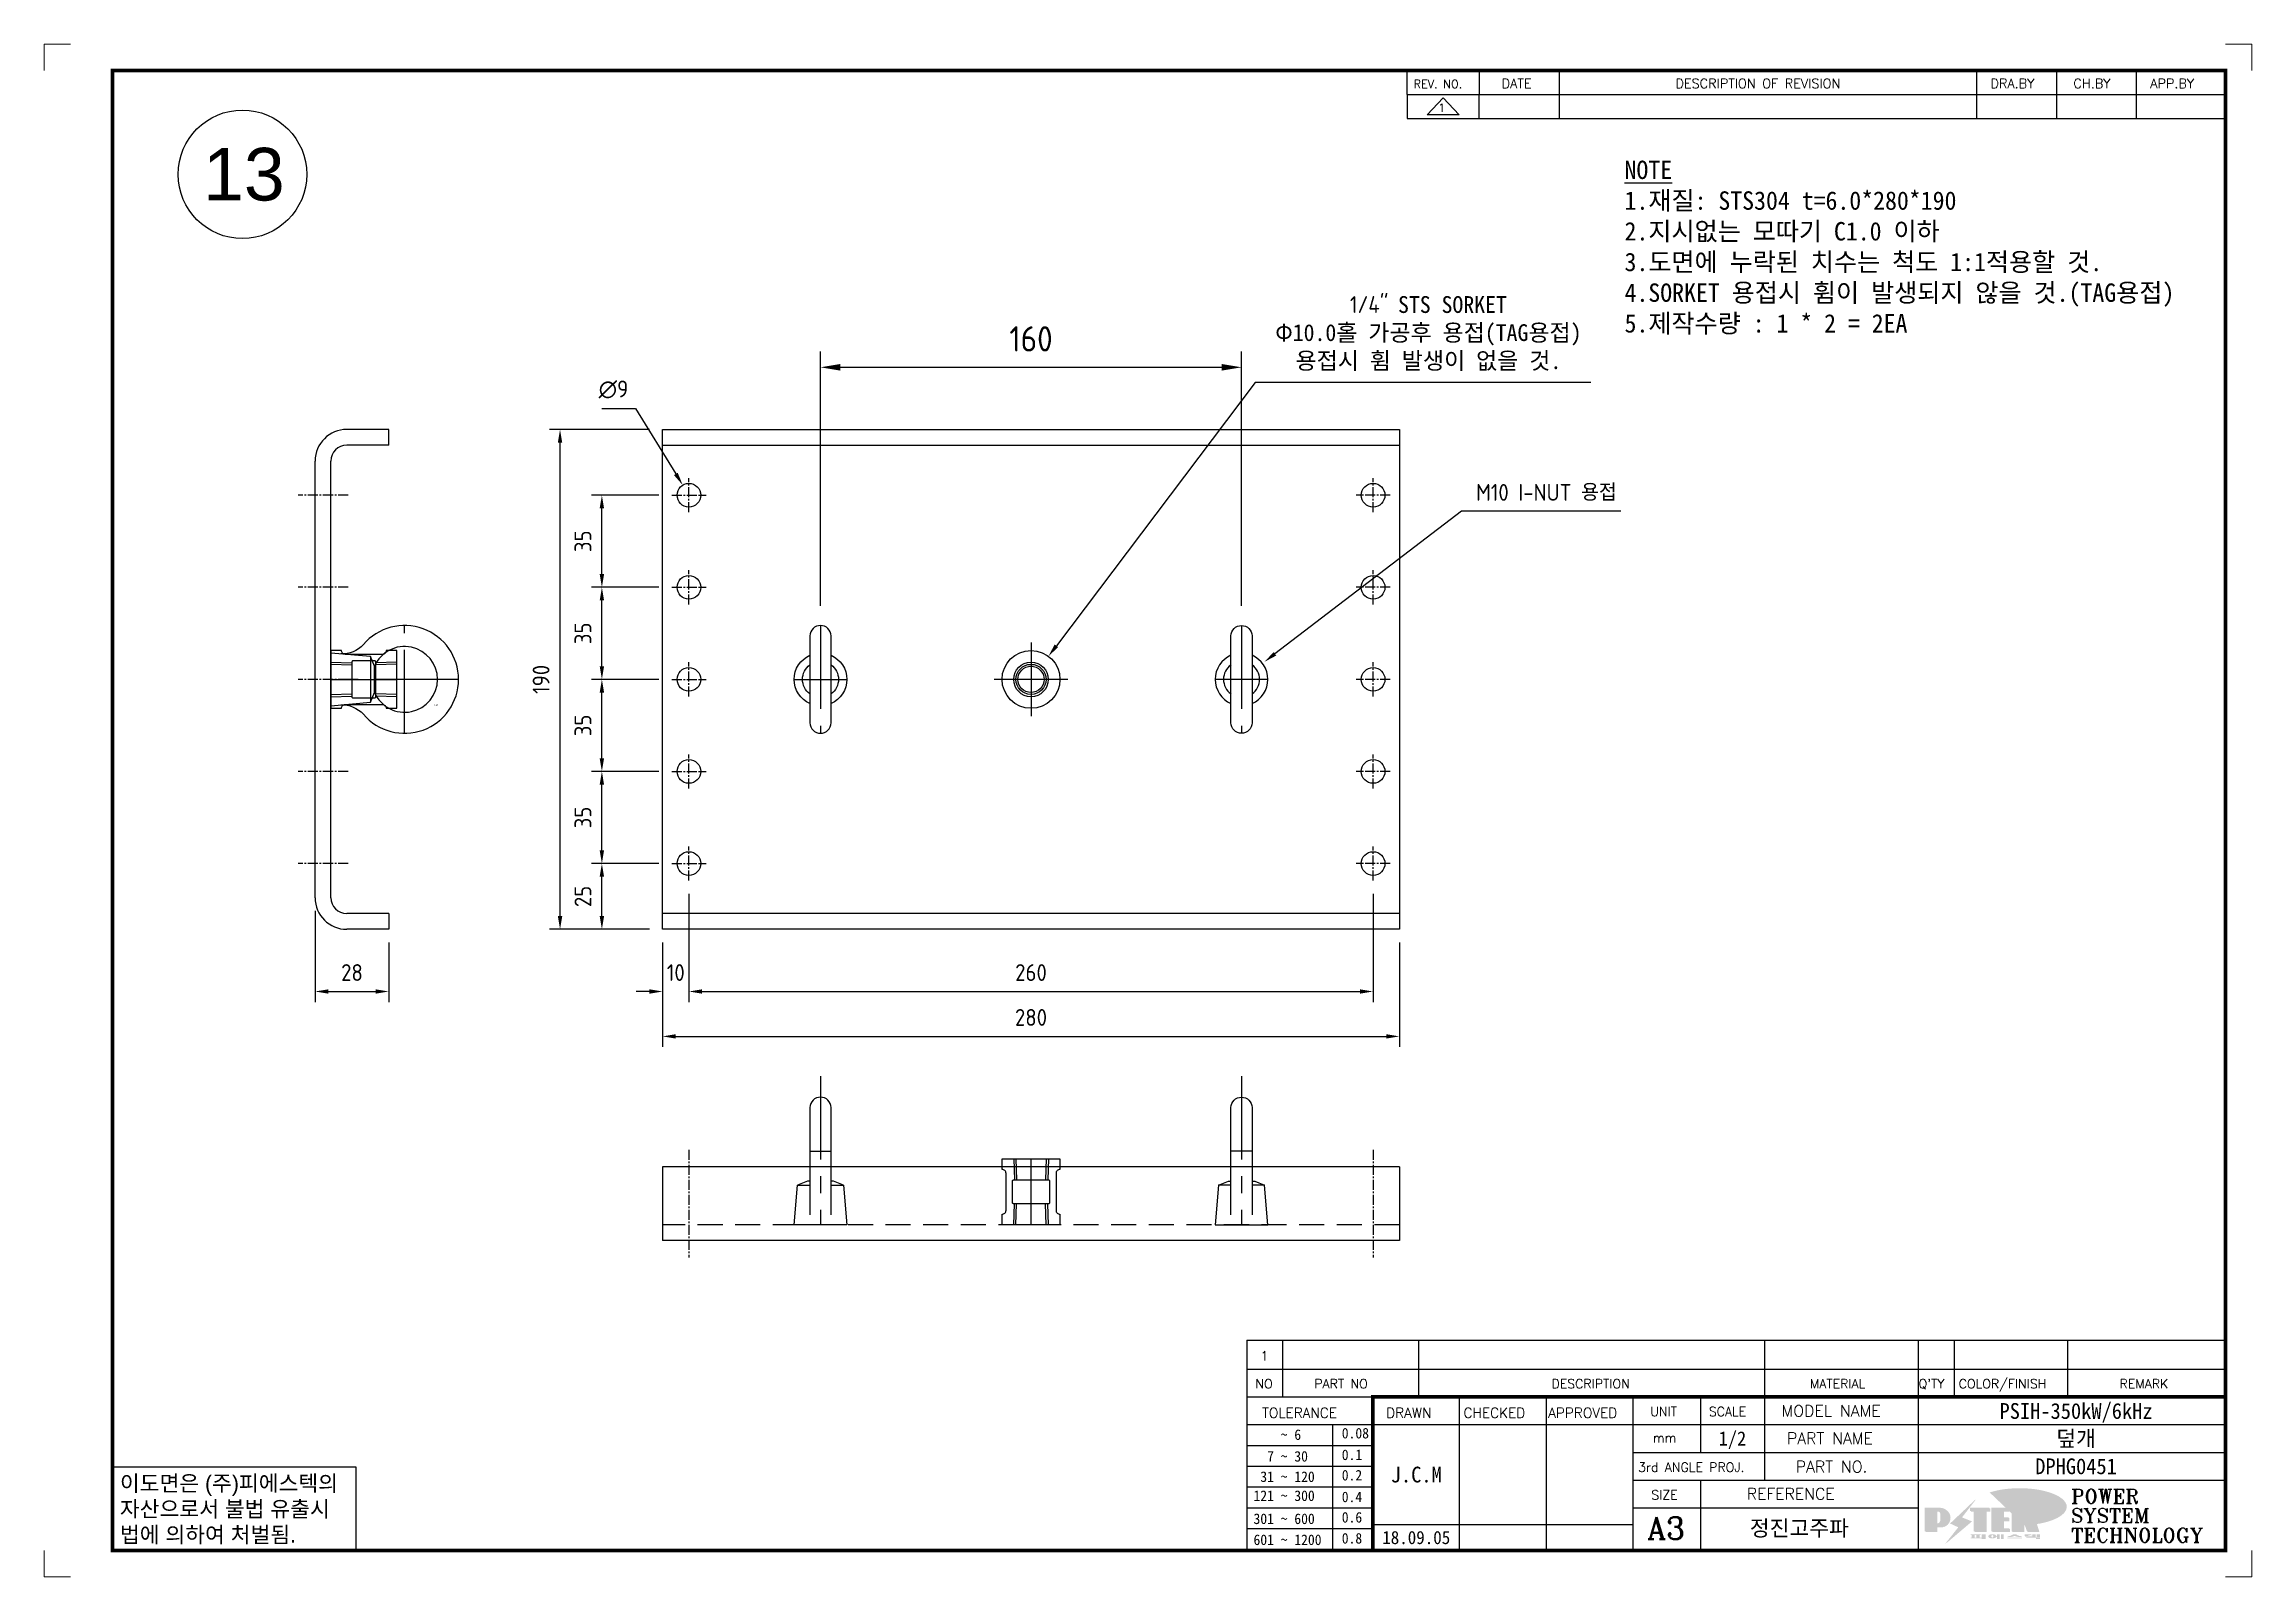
# Model space of a CAD drawing. Header units: millimetres. Extents: x 282 to 14566, y -4134 to 5341.
# Drawn here: x 7774 to 8613, y -365 to 218 of the extents above; entities that cross this region are included whole.
import ezdxf
from ezdxf.enums import TextEntityAlignment as Align

# ---------------------------------------------------------------- set-up
doc = ezdxf.new("R2010")
doc.units = ezdxf.units.MM
for name, pattern in [('CENTER', [50.8, 31.75, -6.35, 6.35, -6.35]), ('CENTER2', [28.575, 19.05, -3.175, 3.175, -3.175]), ('HIDDEN2', [4.7625, 3.175, -1.5875])]:
    doc.linetypes.add(name, pattern=pattern)
for name, color, linetype in [('______', 7, 'Continuous'), ('BOM-T', 4, 'Continuous'), ('CENTER', 1, 'CENTER'), ('FORMAT-1', 7, 'Continuous'), ('line', 3, 'Continuous'), ('Text', 2, 'Continuous'), ('THIN', 3, 'Continuous')]:
    doc.layers.add(name, color=color, linetype=linetype)
doc.styles.add('arial_ttf', font='arial.ttf')
doc.styles.add('h1', font='')
doc.styles.add('HAN', font='')
doc.styles.add('RC', font='ROMANC.SHX')
doc.styles.add('ROMANT', font='romant__.ttf')
doc.styles.add('RT', font='ROMANT.SHX', dxfattribs={"oblique": 15})
doc.styles.get("Standard").update_dxf_attribs({"font": 'ISOCP.SHX', "bigfont": 'WHGTXT.SHX'})
doc.styles.get('h1').set_extended_font_data('New Gulim')
doc.styles.get('HAN').set_extended_font_data('GulimChe')
doc.dimstyles.new('PS-2', dxfattribs={"dimscale": 2, "dimtxt": 3.2, "dimasz": 2.5, "dimexe": 2, "dimexo": 2.5, "dimgap": 2, "dimtad": 1, "dimtoh": 1, "dimrnd": 0.05, "dimzin": 12, "dimdsep": 46, "dimtxsty": 'Standard', "dimcen": 0, "dimclrt": 2, "dimazin": 3, "dimtfac": 1, "dimtofl": 0, "dimtmove": 0, "dimatfit": 3, "dimfxl": 0, "dimtolj": 1, "dimtzin": 0, "dimarcsym": 0})
doc.dimstyles.new('PS-3', dxfattribs={"dimscale": 3, "dimtxt": 3.2, "dimasz": 2.5, "dimexe": 2, "dimexo": 2.5, "dimgap": 2, "dimtad": 1, "dimtoh": 1, "dimrnd": 0.05, "dimzin": 12, "dimdsep": 46, "dimtxsty": 'Standard', "dimcen": 0, "dimclrt": 2, "dimazin": 3, "dimtfac": 1, "dimtofl": 0, "dimtmove": 0, "dimatfit": 3, "dimfxl": 0, "dimtolj": 1, "dimtzin": 0, "dimarcsym": 0})

msp = doc.modelspace()

# ---------------------------------------------------------------- texts
at = {"color": 2, "insert": (8374.921, 173.537), "char_height": 7, "attachment_point": 1, "style": 'HAN'}
msp.add_mtext_dynamic_manual_height_columns('{\\LNOTE\\P}1.재질: STS304 t=6.0*280*190\\P2.지시없는 모따기 C1.0 이하\\P3.도면에 누락된 치수는 척도 1:1적용할 것.\\P4.SORKET 용접시 휨이 발생되지 않을 것.(TAG용접)\\P{\\C1;5.제작수량 : 1 * 2 = 2EA}', width=557.97864, gutter_width=769.295, heights=[92.215], dxfattribs=at)
at = {"layer": 'Text', "style": 'arial_ttf'}
msp.add_text('13', height=20, dxfattribs=at).set_placement((7834.686, 158.389))

# ---------------------------------------------------------------- blocks, each defined once
blk = doc.blocks.new('A$C494540A3')
blk.add_line((-8.69, 15), (8.69, 15))
blk.add_lwpolyline([(9.67, 3.79, -0.220964), (13.22, 12.33, 2.735622), (-13.22, 12.33, -0.220964), (-9.67, 3.79)], format="xyb")
blk.add_lwpolyline([(5, 16.54), (-5, 16.54), (-8.69, 15), (-10, 0), (10, 0), (8.69, 15)], close=True)
blk.add_arc((0, 28), 12.5, 293.57165, 246.42835)
at = {"layer": 'CENTER'}
for p, q in [((0, 48.5), (0, 0)), ((20.5, 28), (-20.5, 28))]:
    blk.add_line(p, q, dxfattribs=at)
at = {"layer": 'BOM-T', "color": 4}
blk.add_text('M10', height=0.6, rotation=270, dxfattribs=at).set_placement((9.7, 40.5), align=Align.MIDDLE_LEFT)
blk = doc.blocks.new('VSRE5YDR6U6FT7')
at = {"layer": '______'}
for p, q in [((-69797.79, -60918.03), (-69789.79, -60918.28)), ((-69772.79, -60918.03), (-69780.79, -60918.28)), ((-69797.79, -60929.47), (-69789.79, -60929.22)), ((-69772.79, -60929.47), (-69780.79, -60929.22))]:
    blk.add_line(p, q, dxfattribs=at)
for points in [[(-69792.29, -60933.25, 0.414214), (-69793.79, -60934.75), (-69797.79, -60934.75), (-69797.79, -60912.75), (-69793.79, -60912.75, 0.414214), (-69792.29, -60914.25), (-69778.29, -60914.25, 0.414214), (-69776.79, -60912.75), (-69772.79, -60912.75), (-69772.79, -60934.75), (-69776.79, -60934.75, 0.414214), (-69778.29, -60933.25)], [(-69789.54, -60930.75, -0.414214), (-69789.79, -60930.5), (-69789.79, -60917, -0.414214), (-69789.54, -60916.75), (-69781.04, -60916.75, -0.414214), (-69780.79, -60917), (-69780.79, -60930.5, -0.414214), (-69781.04, -60930.75)]]:
    blk.add_lwpolyline(points, format="xyb", close=True, dxfattribs=at)
at = {"layer": 'CENTER'}
blk.add_lwpolyline([(-69797.79, -60923.75), (-69789.79, -60923.75), (-69780.79, -60923.75), (-69772.79, -60923.75)], dxfattribs=at)
at = {"layer": 'THIN'}
for p, q in [((-69797.79, -60917.17), (-69789.79, -60917.42)), ((-69772.79, -60917.17), (-69780.79, -60917.42)), ((-69797.79, -60930.33), (-69789.79, -60930.08)), ((-69772.79, -60930.33), (-69780.79, -60930.08))]:
    blk.add_line(p, q, dxfattribs=at)
blk = doc.blocks.new('R5YBTR6U6F7TIU7YU')
at = {"layer": '______'}
for radius in [11, 5.72]:
    blk.add_circle((-69749.27, -60923.75), radius, dxfattribs=at)
at = {"layer": 'CENTER'}
for p, q in [((-69749.27, -60909.75), (-69749.27, -60937.75)), ((-69763.27, -60923.75), (-69735.27, -60923.75))]:
    blk.add_line(p, q, dxfattribs=at)
at = {"layer": 'THIN'}
blk.add_circle((-69749.27, -60923.75), 6.58, dxfattribs=at)
blk = doc.blocks.new('A$C5E9A6275')
blk.add_lwpolyline([(-16.5, 4), (16.5, 4, -1), (16.5, -4), (-16.5, -4, -1)], format="xyb", close=True)
for radius, start, end in [(10, 23.57818, 156.42182), (6.84, 35.75837, 144.24163), (10, 203.57818, 336.42182), (6.84, 215.75837, 324.24163)]:
    blk.add_arc((0, 0), radius, start, end)
at = {"layer": 'CENTER'}
for p, q in [((0, 10), (0, -10)), ((-20.5, 0), (20.5, 0))]:
    blk.add_line(p, q, dxfattribs=at)
blk = doc.blocks.new('A$C2E716B39')
at = {"color": 3}
for p, q in [((-63.12, -186.6), (-63.12, 93.4)), ((-63.12, 93.4), (126.88, 93.4)), ((-57.12, -186.6), (-57.12, 93.4)), ((120.88, 93.4), (120.88, -186.6)), ((126.88, 93.4), (126.88, -186.6)), ((126.88, -186.6), (-63.12, -186.6))]:
    blk.add_line(p, q, dxfattribs=at)
at = {"color": 1, "linetype": 'CENTER2', "ltscale": 0.2}
for p, q in [((-38.12, 89.89), (-38.12, 76.91)), ((-3.12, 89.89), (-3.12, 76.91)), ((31.88, 89.89), (31.88, 76.91)), ((66.88, 89.89), (66.88, 76.91)), ((101.88, 89.89), (101.88, 76.91)), ((-31.63, 83.4), (-44.61, 83.4)), ((3.37, 83.4), (-9.61, 83.4)), ((38.37, 83.4), (25.39, 83.4)), ((73.37, 83.4), (60.39, 83.4)), ((108.37, 83.4), (95.39, 83.4)), ((-38.12, -183.09), (-38.12, -170.11)), ((-3.12, -183.09), (-3.12, -170.11)), ((31.88, -183.09), (31.88, -170.11)), ((66.88, -183.09), (66.88, -170.11)), ((101.88, -183.09), (101.88, -170.11)), ((-31.63, -176.6), (-44.61, -176.6)), ((3.37, -176.6), (-9.61, -176.6)), ((38.37, -176.6), (25.39, -176.6)), ((73.37, -176.6), (60.39, -176.6)), ((108.37, -176.6), (95.39, -176.6))]:
    blk.add_line(p, q, dxfattribs=at)
at = {"color": 3}
for centre, radius in [((-38.12, 83.4), 4.5), ((-3.12, 83.4), 4.5), ((31.88, 83.4), 4.5), ((66.88, 83.4), 4.5), ((101.88, 83.4), 4.5), ((31.88, -46.6), 5), ((-38.12, -176.6), 4.5), ((-3.12, -176.6), 4.5), ((31.88, -176.6), 4.5), ((66.88, -176.6), 4.5), ((101.88, -176.6), 4.5)]:
    blk.add_circle(centre, radius, dxfattribs=at)
blk.add_blockref('A$C5E9A6275', (31.88, 33.4))
at = {"xscale": -1, "rotation": 180}
blk.add_blockref('A$C5E9A6275', (31.88, -126.6), dxfattribs=at)
at = {"layer": '______'}
blk.add_blockref('R5YBTR6U6F7TIU7YU', (69781.15, 60877.15), dxfattribs=at)
blk = doc.blocks.new('A$C74085A35')
blk.add_lwpolyline([(-4, 3.79), (-4, 44.5, -1), (4, 44.5), (4, 3.79)], format="xyb")
for points in [[(-4, 15), (-8.69, 15), (-10, 0), (10, 0), (8.69, 15), (4, 15)], [(-8.69, 15), (-5, 16.54), (-4, 16.54)], [(4, 16.54), (5, 16.54), (8.69, 15)]]:
    blk.add_lwpolyline(points)
at = {"layer": 'CENTER'}
for p, q in [((0, 56.5), (0, 0)), ((4, 28), (-4, 28))]:
    blk.add_line(p, q, dxfattribs=at)
blk = doc.blocks.new('*D168')
at = {"color": 0, "lineweight": -2}
for p, q in [((8009.36, -123.64), (8009.36, -163.34)), ((8289.36, -123.64), (8289.36, -163.34)), ((8014.36, -159.34), (8284.36, -159.34))]:
    blk.add_line(p, q, dxfattribs=at)
at = {"color": 0}
for points in [[(8014.36, -158.51), (8014.36, -160.17), (8009.36, -159.34)], [(8284.36, -158.51), (8284.36, -160.17), (8289.36, -159.34)]]:
    blk.add_solid(points, dxfattribs=at)
at = {"layer": 'DEFPOINTS', "color": 0}
for p in [(8009.36, -118.64, 0), (8289.36, -118.64, 0), (8289.36, -159.34)]:
    blk.add_point(p, dxfattribs=at)
at = {"color": 2, "insert": (8149.36, -152.14), "char_height": 6.4, "attachment_point": 5}
blk.add_mtext('\\A1;280', dxfattribs=at)
blk = doc.blocks.new('*D169')
at = {"color": 0, "lineweight": -2}
for p, q in [((8019.36, -105.13), (8019.36, -146.28)), ((8009.36, -123.64), (8009.36, -146.28)), ((8004.36, -142.28), (7999.36, -142.28)), ((8024.36, -142.28), (8029.36, -142.28))]:
    blk.add_line(p, q, dxfattribs=at)
at = {"color": 0}
for points in [[(8004.36, -141.45), (8004.36, -143.11), (8009.36, -142.28)], [(8024.36, -141.45), (8024.36, -143.11), (8019.36, -142.28)]]:
    blk.add_solid(points, dxfattribs=at)
at = {"layer": 'DEFPOINTS', "color": 0}
for p in [(8019.36, -100.13, 0), (8009.36, -118.64, 0), (8019.36, -142.28)]:
    blk.add_point(p, dxfattribs=at)
at = {"color": 2, "insert": (8014.36, -135.08), "char_height": 6.4, "attachment_point": 5}
blk.add_mtext('\\A1;10', dxfattribs=at)
blk = doc.blocks.new('*D170')
at = {"color": 0, "lineweight": -2}
for p, q in [((8019.36, -105.13), (8019.36, -146.28)), ((8279.36, -105.13), (8279.36, -146.28)), ((8024.36, -142.28), (8274.36, -142.28))]:
    blk.add_line(p, q, dxfattribs=at)
at = {"color": 0}
for points in [[(8024.36, -141.45), (8024.36, -143.11), (8019.36, -142.28)], [(8274.36, -141.45), (8274.36, -143.11), (8279.36, -142.28)]]:
    blk.add_solid(points, dxfattribs=at)
at = {"layer": 'DEFPOINTS', "color": 0}
for p in [(8019.36, -100.13, 0), (8279.36, -100.13, 0), (8279.36, -142.28)]:
    blk.add_point(p, dxfattribs=at)
at = {"color": 2, "insert": (8149.36, -135.08), "char_height": 6.4, "attachment_point": 5}
blk.add_mtext('\\A1;260', dxfattribs=at)
blk = doc.blocks.new('*D171')
at = {"color": 0, "lineweight": -2}
for p, q in [((8007.88, -93.64), (7982.28, -93.64)), ((7986.28, -113.64), (7986.28, -98.64)), ((8004.36, -118.64), (7982.28, -118.64))]:
    blk.add_line(p, q, dxfattribs=at)
at = {"color": 0}
for points in [[(7985.44, -98.64), (7987.11, -98.64), (7986.28, -93.64)], [(7985.44, -113.64), (7987.11, -113.64), (7986.28, -118.64)]]:
    blk.add_solid(points, dxfattribs=at)
at = {"layer": 'DEFPOINTS', "color": 0}
for p in [(7986.28, -93.64), (8012.88, -93.64, 0), (8009.36, -118.64, 0)]:
    blk.add_point(p, dxfattribs=at)
at = {"color": 2, "insert": (7979.08, -106.14), "char_height": 6.4, "attachment_point": 5, "rotation": 90}
blk.add_mtext('\\A1;25', dxfattribs=at)
blk = doc.blocks.new('*D172')
at = {"color": 0, "lineweight": -2}
for p, q in [((8007.88, -58.64), (7982.28, -58.64)), ((7986.28, -88.64), (7986.28, -63.64)), ((8007.88, -93.64), (7982.28, -93.64))]:
    blk.add_line(p, q, dxfattribs=at)
at = {"color": 0}
for points in [[(7985.44, -63.64), (7987.11, -63.64), (7986.28, -58.64)], [(7985.44, -88.64), (7987.11, -88.64), (7986.28, -93.64)]]:
    blk.add_solid(points, dxfattribs=at)
at = {"layer": 'DEFPOINTS', "color": 0}
for p in [(7986.28, -58.64), (8012.88, -58.64, 0), (8012.88, -93.64, 0)]:
    blk.add_point(p, dxfattribs=at)
at = {"color": 2, "insert": (7979.08, -76.14), "char_height": 6.4, "attachment_point": 5, "rotation": 90}
blk.add_mtext('\\A1;35', dxfattribs=at)
blk = doc.blocks.new('*D173')
at = {"color": 0, "lineweight": -2}
for p, q in [((8007.88, -23.64), (7982.28, -23.64)), ((7986.28, -53.64), (7986.28, -28.64)), ((8007.88, -58.64), (7982.28, -58.64))]:
    blk.add_line(p, q, dxfattribs=at)
at = {"color": 0}
for points in [[(7985.44, -28.64), (7987.11, -28.64), (7986.28, -23.64)], [(7985.44, -53.64), (7987.11, -53.64), (7986.28, -58.64)]]:
    blk.add_solid(points, dxfattribs=at)
at = {"layer": 'DEFPOINTS', "color": 0}
for p in [(7986.28, -23.64), (8012.88, -23.64, 0), (8012.88, -58.64, 0)]:
    blk.add_point(p, dxfattribs=at)
at = {"color": 2, "insert": (7979.08, -41.14), "char_height": 6.4, "attachment_point": 5, "rotation": 90}
blk.add_mtext('\\A1;35', dxfattribs=at)
blk = doc.blocks.new('*D174')
at = {"color": 0, "lineweight": -2}
for p, q in [((8007.88, 11.36), (7982.28, 11.36)), ((7986.28, -18.64), (7986.28, 6.36)), ((8007.88, -23.64), (7982.28, -23.64))]:
    blk.add_line(p, q, dxfattribs=at)
at = {"color": 0}
for points in [[(7985.44, 6.36), (7987.11, 6.36), (7986.28, 11.36)], [(7985.44, -18.64), (7987.11, -18.64), (7986.28, -23.64)]]:
    blk.add_solid(points, dxfattribs=at)
at = {"layer": 'DEFPOINTS', "color": 0}
for p in [(7986.28, 11.36), (8012.88, 11.36, 0), (8012.88, -23.64, 0)]:
    blk.add_point(p, dxfattribs=at)
at = {"color": 2, "insert": (7979.08, -6.14), "char_height": 6.4, "attachment_point": 5, "rotation": 90}
blk.add_mtext('\\A1;35', dxfattribs=at)
blk = doc.blocks.new('*D175')
at = {"color": 0, "lineweight": -2}
for p, q in [((8007.88, 46.36), (7982.28, 46.36)), ((7986.28, 16.36), (7986.28, 41.36)), ((8007.88, 11.36), (7982.28, 11.36))]:
    blk.add_line(p, q, dxfattribs=at)
at = {"color": 0}
for points in [[(7985.44, 41.36), (7987.11, 41.36), (7986.28, 46.36)], [(7985.44, 16.36), (7987.11, 16.36), (7986.28, 11.36)]]:
    blk.add_solid(points, dxfattribs=at)
at = {"layer": 'DEFPOINTS', "color": 0}
for p in [(7986.28, 46.36), (8012.88, 46.36, 0), (8012.88, 11.36, 0)]:
    blk.add_point(p, dxfattribs=at)
at = {"color": 2, "insert": (7979.08, 28.86), "char_height": 6.4, "attachment_point": 5, "rotation": 90}
blk.add_mtext('\\A1;35', dxfattribs=at)
blk = doc.blocks.new('*D176')
at = {"color": 0, "lineweight": -2}
for p, q in [((8004.36, 71.36), (7966.38, 71.36)), ((7970.38, -113.64), (7970.38, 66.36)), ((8004.36, -118.64), (7966.38, -118.64))]:
    blk.add_line(p, q, dxfattribs=at)
at = {"color": 0}
for points in [[(7969.55, 66.36), (7971.21, 66.36), (7970.38, 71.36)], [(7969.55, -113.64), (7971.21, -113.64), (7970.38, -118.64)]]:
    blk.add_solid(points, dxfattribs=at)
at = {"layer": 'DEFPOINTS', "color": 0}
for p in [(7970.38, 71.36), (8009.36, 71.36, 0), (8009.36, -118.64, 0)]:
    blk.add_point(p, dxfattribs=at)
at = {"color": 2, "insert": (7963.18, -23.64), "char_height": 6.4, "attachment_point": 5, "rotation": 90}
blk.add_mtext('\\A1;190', dxfattribs=at)
blk = doc.blocks.new('*D177')
at = {"color": 0, "lineweight": -2}
for p, q in [((7986.29, 79.35), (7999.07, 79.35)), ((7999.07, 79.35), (8014.39, 54.45))]:
    blk.add_line(p, q, dxfattribs=at)
at = {"color": 0}
blk.add_solid([(8015.1, 54.89), (8013.68, 54.01), (8017.01, 50.19)], dxfattribs=at)
at = {"layer": 'DEFPOINTS', "color": 0}
for p in [(8017.01, 50.19, 0), (8021.72, 42.53, 0)]:
    blk.add_point(p, dxfattribs=at)
at = {"color": 2, "insert": (7990.68, 86.55), "char_height": 6.4, "attachment_point": 5}
blk.add_mtext('\\A1;∅9', dxfattribs=at)
blk = doc.blocks.new('*D99')
at = {"color": 0, "lineweight": -2}
for p, q in [((7877.31, -111.64), (7877.31, -146.28)), ((7905.31, -123.64), (7905.31, -146.28)), ((7882.31, -142.28), (7900.31, -142.28))]:
    blk.add_line(p, q, dxfattribs=at)
at = {"color": 0}
for points in [[(7882.31, -141.45), (7882.31, -143.11), (7877.31, -142.28)], [(7900.31, -141.45), (7900.31, -143.11), (7905.31, -142.28)]]:
    blk.add_solid(points, dxfattribs=at)
at = {"layer": 'DEFPOINTS', "color": 0}
for p in [(7877.31, -106.64, 0), (7905.31, -118.64, 0), (7905.31, -142.28)]:
    blk.add_point(p, dxfattribs=at)
at = {"color": 2, "insert": (7891.31, -135.08), "char_height": 6.4, "attachment_point": 5}
blk.add_mtext('\\A1;28', dxfattribs=at)
blk = doc.blocks.new('*D100')
at = {"color": 0, "lineweight": -2}
for p, q in [((8234.6, 89.21), (8159.01, -10.87)), ((8362.17, 89.21), (8234.6, 89.21))]:
    blk.add_line(p, q, dxfattribs=at)
at = {"color": 0}
blk.add_solid([(8158.34, -10.37), (8159.67, -11.38), (8155.99, -14.86)], dxfattribs=at)
at = {"layer": 'DEFPOINTS', "color": 0}
for p in [(8155.99, -14.86), (8142.73, -32.42)]:
    blk.add_point(p, dxfattribs=at)
at = {"color": 2, "insert": (8300.38, 107.83), "char_height": 6.4, "attachment_point": 5}
blk.add_mtext('\\A1;1/4" {\\fGulimChe|b0|i0|c129|p49;STS SORKET\\PΦ10.0홀 가공후 용접(TAG용접)\\P용접시 휨 발생이 없을 것.}', dxfattribs=at)
blk = doc.blocks.new('*D106')
at = {"color": 0, "lineweight": -2}
for p, q in [((8312.91, 40.24), (8242.07, -13.92)), ((8373.55, 40.24), (8312.91, 40.24))]:
    blk.add_line(p, q, dxfattribs=at)
at = {"color": 0}
blk.add_solid([(8241.57, -13.26), (8242.58, -14.58), (8238.1, -16.96)], dxfattribs=at)
at = {"layer": 'DEFPOINTS', "color": 0}
for p in [(8238.1, -16.96), (8220.63, -30.32)]:
    blk.add_point(p, dxfattribs=at)
at = {"color": 2, "insert": (8345.23, 47.44), "char_height": 6.4, "attachment_point": 5}
blk.add_mtext('\\A1;M10 I-NUT 용접\\P', dxfattribs=at)
blk = doc.blocks.new('*D209')
at = {"color": 0, "lineweight": -2}
for p, q in [((8069.36, 4.36), (8069.36, 100.99)), ((8229.36, 4.36), (8229.36, 100.99)), ((8076.86, 94.99), (8221.86, 94.99))]:
    blk.add_line(p, q, dxfattribs=at)
at = {"color": 0}
for points in [[(8076.86, 96.24), (8076.86, 93.74), (8069.36, 94.99)], [(8221.86, 96.24), (8221.86, 93.74), (8229.36, 94.99)]]:
    blk.add_solid(points, dxfattribs=at)
at = {"layer": 'DEFPOINTS', "color": 0}
for p in [(8229.36, 94.99), (8069.36, -3.14, 0), (8229.36, -3.14, 0)]:
    blk.add_point(p, dxfattribs=at)
at = {"color": 2, "insert": (8149.36, 105.79), "char_height": 9.6, "attachment_point": 5}
blk.add_mtext('\\A1;160', dxfattribs=at)
blk = doc.blocks.new('t3')
for p, q in [((0, 15.88), (46.25, 15.88)), ((0, 15.88), (0, 0)), ((46.25, 15.88), (46.25, 0)), ((0, 0), (46.25, 0))]:
    blk.add_line(p, q)
at = {"color": 1, "style": 'h1'}
for s, p in [('이도면은 (주)피에스텍의', (1.4, 11.29)), ('자산으로서 불법 유출시', (1.4, 6.41)), ('법에 의하여 처벌됨.', (1.4, 1.52))]:
    blk.add_text(s, height=3, dxfattribs=at).set_placement(p)
blk = doc.blocks.new('new LOGO')
at = {"layer": 'line'}
h = blk.add_hatch(color=1, dxfattribs=at)
h.paths.add_polyline_path([(41.5, 16.4), (54.3, 16.4, 1), (54.3, 82.9), (0, 82.9), (0, -0.1), (41.5, -0.1)])
h.paths.add_polyline_path([(41.5, 27.9), (41.5, 71.9), (43.6, 71.9, -0.414214), (54.6, 60.9), (54.6, 38.9, -0.414214), (43.6, 27.9)], flags=16)
h.paths.add_polyline_path([(214.7, 71.9), (227.5, 71.9), (227.5, 82.9), (159.7, 82.9), (159.7, 71.9), (172.5, 71.9), (172.5, -0.1), (214.7, -0.1)])
h.paths.add_polyline_path([(276, 37.4), (294.8, 37.4), (294.8, 49.1), (276, 49.1), (276, 71.9), (294.8, 71.9), (294.8, 82.9), (234.5, 82.9), (234.5, -0.1), (297, -0.1), (297, 10.9), (276, 10.9)])
h.paths.add_polyline_path([(347.2, 35.2), (359.7, -0.1), (400.5, -0.1), (379.6, 66.8), (399.7, 82.9), (380.6, 82.9), (347.2, 61.6), (347.2, 82.9), (305.5, 82.9), (305.5, -0.1), (347.2, -0.1)])
h = blk.add_hatch(color=250, dxfattribs=at)
h.paths.add_polyline_path([(44.5, 69.4), (46.6, 69.4, -0.129793), (52, 68, 0.221832), (43.6, 71.9), (41.5, 71.9), (41.5, 27.9), (43.6, 27.9, 0.02048), (44.5, 28)], flags=17)
h.paths.add_polyline_path([(44.5, 13.9), (57.3, 13.9, 0.72362), (77.1, 73.9, -0.679777), (54.3, 16.4), (41.5, 16.4), (41.5, -0.1), (3, -0.1), (3, -2.6), (44.5, -2.6)])
h.paths.add_polyline_path([(117.9, 14.2), (71.5, -44.4), (77.1, -39.6), (120.8, 15.6), (92, 28.9), (173.3, 106), (177.5, 111.4), (89.1, 27.6)])
h.paths.add_polyline_path([(162.7, 71.9), (162.7, 69.4), (172.5, 69.4), (172.5, 71.9)], flags=17)
h.paths.add_polyline_path([(217.7, 69.4), (230.5, 69.4), (230.5, 80.4), (227.5, 80.4), (227.5, 71.9), (214.7, 71.9), (214.7, -0.1), (175.5, -0.1), (175.5, -2.6), (217.7, -2.6)])
h.paths.add_polyline_path([(297.8, 46.6), (294.8, 46.6), (294.8, 37.4), (276, 37.4), (276, 10.9), (279, 10.9), (279, 34.9), (297.8, 34.9)])
h.paths.add_polyline_path([(300, 8.4), (297, 8.4), (297, -0.1), (237.5, -0.1), (237.5, -2.6), (300, -2.6)])
h.paths.add_polyline_path([(297.8, 80.4), (294.8, 80.4), (294.8, 71.9), (276, 71.9), (276, 49.1), (279, 49.1), (279, 69.4), (297.8, 69.4)])
h.paths.add_polyline_path([(350.2, 80.4), (347.2, 80.4), (347.2, 61.6), (350.2, 63.5)])
h.paths.add_polyline_path([(350.2, 26.7), (347.2, 35.2), (347.2, -0.1), (308.5, -0.1), (308.5, -2.6), (350.2, -2.6)])
h.paths.add_polyline_path([(402.7, 80.4), (396.5, 80.4), (379.6, 66.8), (400.5, -0.1), (361.8, -0.1), (362.7, -2.6), (403.5, -2.6), (382.6, 64.3)])
blk.add_hatch(color=5, dxfattribs=at).paths.add_polyline_path([(166.3, 35), (131, 49), (180.4, 112.7), (92, 28.9), (120.8, 15.6), (74.4, -43)])
h = blk.add_hatch(color=253, dxfattribs=at)
edge = h.paths.add_edge_path()
edge.add_ellipse((333.9, 86.4), major_axis=(-165.9, 0), ratio=0.39426, start_angle=111.51268, end_angle=334.46902)
edge.add_ellipse((314.1, 81.2), major_axis=(-153.7, 0), ratio=0.40699, start_angle=121.30662, end_angle=327.74369, ccw=False)
edge.add_line((394, 27.8), (394.7, 25.6))
h = blk.add_hatch(color=250, dxfattribs=at)
edge = h.paths.add_edge_path()
edge.add_ellipse((237.8, -17.6), major_axis=(-14.3, 0), ratio=0.526336, start_angle=192.2456, end_angle=269.07481)
edge.add_line((238.1, -10.1), (237.6, -10.1))
edge.add_ellipse((237.8, -17.6), major_axis=(-14.3, 0), ratio=0.526336, start_angle=270.92519, end_angle=449.07481)
edge.add_line((237.6, -25.1), (238.1, -25.1))
edge.add_ellipse((237.8, -17.6), major_axis=(-14.3, 0), ratio=0.526336, start_angle=450.92519, end_angle=527.7544)
edge.add_line((251.7, -19.2), (254.1, -19.2))
edge.add_line((254.1, -19.2), (254.1, -27.1))
edge.add_line((254.1, -27.1), (263.1, -27.1))
edge.add_line((263.1, -27.1), (263.1, -10.1))
edge.add_line((263.1, -10.1), (254.1, -10.1))
edge.add_line((254.1, -10.1), (254.1, -16))
edge.add_line((254.1, -16), (251.7, -16))
h.paths.add_polyline_path([(241, -16.4), (241, -18.7, -1), (234.4, -18.7), (234.4, -16.4, -1)], flags=16)
h.paths.add_polyline_path([(278.2, -10.1), (268.1, -10.1), (268.1, -27.1), (278.2, -27.1)])
h.paths.add_polyline_path([(310.3, -10.1), (310.3, -11.1, -0.157169), (289.3, -17.5), (294, -19.9, 0.128407), (316.3, -15.9, 0.128407), (338.6, -19.9), (343.3, -17.5, -0.157169), (322.2, -11.1), (322.2, -10.1)])
h.paths.add_polyline_path([(342.1, -25.1), (342.1, -22.3), (290.4, -22.3), (290.4, -25.1)])
h.paths.add_polyline_path([(352, -10.1), (352, -16.2, 0.414214), (354, -18.2), (378.7, -18.2), (378.7, -19.6), (390.2, -19.6), (390.2, -10.1), (378.7, -10.1), (378.7, -13.6), (374.7, -13.6), (374.7, -15.1), (378.7, -15.1), (378.7, -16.2), (364.7, -16.2), (364.7, -15.1), (371.2, -15.1), (371.2, -13.6), (364.7, -13.6), (364.7, -12.6), (374.7, -12.6), (374.7, -10.1)])
h.paths.add_polyline_path([(393.8, -10.1), (393.8, -19.6), (405, -19.6), (405, -10.1)])
h.paths.add_polyline_path([(405, -27.1), (405, -20.9), (356.8, -20.9), (356.8, -23), (391.8, -23), (391.8, -27.1)])
h.paths.add_polyline_path([(200.4, -10.1), (200.4, -22.3), (193.2, -22.3), (193.2, -12.6), (196.6, -12.6), (196.6, -10.1), (161, -10.1), (161, -12.6), (164.5, -12.6), (164.5, -22.3), (161, -22.3), (161, -25.1), (200.4, -25.1), (200.4, -27.1), (213.9, -27.1), (213.9, -10.1)])
h.paths.add_polyline_path([(182, -12.6), (175.6, -12.6), (175.6, -22.3), (182, -22.3)], flags=17)
blk = doc.blocks.new('format-3')
at = {"color": 3, "lineweight": 9}
for p, q in [((0, 286.3), (0, 291.3)), ((5, 291.3), (0, 291.3)), ((414.5, 291.3), (419.5, 291.3)), ((419.5, 286.3), (419.5, 291.3)), ((0, 5), (0, 0)), ((419.5, 5), (419.5, 0)), ((5, 0), (0, 0)), ((414.5, 0), (419.5, 0))]:
    blk.add_line(p, q, dxfattribs=at)
at = {"color": 180}
for p, q in [((258.97, 281.75), (258.97, 286.3)), ((272.71, 281.75), (272.71, 286.3)), ((287.94, 281.75), (287.94, 286.3)), ((367.22, 281.75), (367.22, 286.3)), ((382.45, 281.75), (382.45, 286.3)), ((397.61, 281.75), (397.61, 286.3)), ((258.97, 281.75), (414.5, 281.75)), ((228.5, 39.49), (228.5, 5)), ((228.5, 39.49), (414.5, 39.49)), ((235.29, 39.49), (235.29, 34.21)), ((261.24, 34.21), (261.24, 39.49)), ((326.9, 39.49), (326.9, 34.21)), ((356.11, 39.49), (356.11, 34.21)), ((362.93, 39.49), (362.93, 34.21)), ((384.48, 39.49), (384.48, 34.21)), ((228.5, 34.21), (252.48, 34.21)), ((268.96, 5), (268.96, 34.21)), ((285.45, 5), (285.45, 34.21)), ((301.94, 5), (301.94, 34.21)), ((314.72, 34.21), (314.72, 23.65)), ((326.9, 34.21), (326.9, 18.37)), ((356.11, 34.21), (356.11, 5)), ((228.5, 28.93), (252.48, 28.93)), ((244.89, 5.23), (244.89, 28.93)), ((252.48, 28.93), (414.5, 28.93)), ((228.5, 24.98), (252.48, 24.98)), ((228.5, 21.03), (252.48, 21.03)), ((301.94, 23.65), (414.5, 23.65)), ((228.5, 17.08), (252.48, 17.08)), ((301.94, 18.37), (414.5, 18.37)), ((314.72, 18.37), (314.72, 5)), ((228.5, 13.13), (252.48, 13.13)), ((301.94, 13.09), (356.11, 13.09)), ((228.5, 9.18), (252.48, 9.18)), ((252.48, 9.95), (301.94, 9.95))]:
    blk.add_line(p, q, dxfattribs=at)
at = {"const_width": 0.7}
blk.add_lwpolyline([(252.48, 5), (252.48, 34.21), (414.5, 34.21)], dxfattribs=at)
at = {"layer": 'FORMAT-1', "const_width": 0.7}
blk.add_lwpolyline([(13, 5), (13, 286.3), (414.5, 286.3), (414.5, 5)], close=True, dxfattribs=at)
blk.add_blockref('t3', (13, 5))
at = {"xscale": 0.05400000000000027, "yscale": 0.05400000000000027, "zscale": 0.05400000000000027}
blk.add_blockref('new LOGO', (357.35, 8.65), dxfattribs=at)
at = {"color": 2}
for s, height, style, p in [('REV. NO.', 1.56, 'RC', (260.23, 282.95)), ('DATE', 1.788, 'RC', (276.95, 282.94)), ('DESCRIPTION OF REVISION', 1.7875, 'RC', (309.98, 282.94)), ('DRA.BY', 1.788, 'RC', (369.83, 282.94)), ('CH.BY', 1.788, 'RC', (385.59, 282.94)), ('APP.BY', 1.788, 'RC', (400.18, 282.94)), ('COLOR/FINISH', 1.7424, 'RC', (363.8, 35.83)), ('NO', 1.742, 'RC', (230.16, 35.83)), ('PART NO', 1.742, 'RC', (241.36, 35.83)), ('DESCRIPTION', 1.7424, 'RC', (286.43, 35.83)), ('MATERIAL', 1.742, 'RC', (335.52, 35.83)), ("Q'TY", 1.742, 'RC', (356.17, 35.83)), ('REMARK', 1.742, 'RC', (394.37, 35.83)), (' TOLERANCE', 1.9, 'RC', (230.11, 30.22)), ('DRAWN', 1.9, 'RC', (255, 30.22)), ('CHECKED', 1.9, 'RC', (269.71, 30.22)), ('APPROVED', 1.9, 'RC', (285.8, 30.22)), ('UNIT', 1.742, 'RC', (305.19, 30.55)), ('SCALE', 1.742, 'RC', (316.32, 30.55)), ('MODEL NAME', 2.178, 'RC', (330.12, 30.46)), ('    ~ 6', 2, 'HAN', (229.8, 26.03)), ('0.08', 2, 'HAN', (246.57, 26.31)), ('mm', 1.742, 'RC', (305.67, 25.56)), ('PART NAME', 2.178, 'RC', (331.17, 25.24)), ('  7 ~ 30', 2, 'HAN', (229.8, 21.91)), ('0.1', 2, 'HAN', (246.57, 22.2)), ('3rd ANGLE PROJ.', 1.7424, 'RC', (302.87, 19.97)), ('PART NO.', 2.178, 'RC', (332.84, 19.85)), (' 31 ~ 120', 2, 'HAN', (229.8, 18.04)), ('0.2', 2, 'HAN', (246.57, 18.32)), ('REFERENCE', 2.178, 'RC', (323.52, 14.69)), ('121 ~ 300', 2, 'HAN', (229.8, 14.42)), ('0.4', 2, 'HAN', (246.57, 14.2)), ('SIZE', 1.742, 'RC', (305.39, 14.71)), ('301 ~ 600', 2, 'HAN', (229.8, 10.04)), ('0.6', 2, 'HAN', (246.57, 10.32)), ('601 ~ 1200', 2, 'HAN', (229.8, 6.05)), ('0.8', 2, 'HAN', (246.57, 6.33))]:
    blk.add_text(s, height=height, dxfattribs=dict(at, style=style)).set_placement(p)
at = {"style": 'ROMANT'}
for s, p in [('POWER', (385.15, 13.96)), ('SYSTEM', (385.15, 10.31)), ('TECHNOLOGY', (385.15, 6.56))]:
    blk.add_text(s, height=2.7, dxfattribs=at).set_placement(p)
at = {"color": 2, "lineweight": 25, "style": 'RC'}
blk.add_text('A3', height=4.182, dxfattribs=at).set_placement((304.61, 7.14))
at = {"style": 'HAN'}
for tag, height, p in [('MODEL-NAME', 3, (386.1, 31.53)), ('SCALE', 2.7, (320.81, 26.29)), ('PART-NAME', 3, (386.1, 26.29)), ('CH-BY', 3, (277.21, 19.44)), ('PART-NO', 3, (386.1, 21.01)), ('DRA-BY', 3, (260.72, 19.44)), ('APP-BY', 3, (293.7, 19.44)), ('DRA-DATE', 2.5, (260.72, 7.47)), ('CH-DATE', 2.5, (277.21, 7.47)), ('APP-DATE', 2.5, (293.7, 7.47)), ('관련업체', 3, (333.52, 9.26))]:
    blk.add_attdef(tag, text='', height=height, dxfattribs=at).set_placement(p, align=Align.MIDDLE_CENTER)
blk = doc.blocks.new('no3')
at = {"color": 180}
for p, q in [((0, 5.5), (0, 0)), ((0, 5.5), (186, 5.5)), ((6.79, 5.5), (6.79, 0)), ((32.74, 0.11), (32.74, 5.5)), ((98.4, 5.5), (98.4, 0)), ((127.61, 5.5), (127.61, 0)), ((134.43, 5.5), (134.43, 0)), ((155.98, 5.5), (155.98, 0))]:
    blk.add_line(p, q, dxfattribs=at)
at = {"color": 2, "style": 'HAN'}
for tag, p in [('PART-NO', (19.76, 2.75)), ('MATERIAL', (111.38, 2.75)), ("Q'TY", (131.02, 2.75)), ('COLOR/FINISH', (145.2, 2.75)), ('REMARK', (170.76, 2.75))]:
    blk.add_attdef(tag, text='', height=2.9, dxfattribs=at).set_placement(p, align=Align.MIDDLE_CENTER)
blk.add_attdef('DESCRIPTION', text='', height=2.9, dxfattribs=at).set_placement((34.51, 2.75), align=Align.MIDDLE_LEFT)
at = {"color": 2, "style": 'RT', "oblique": 15}
blk.add_attdef('NO', text='', height=1.74, dxfattribs=at).set_placement((3.38, 2.51), align=Align.MIDDLE_CENTER)
blk = doc.blocks.new('re3')
at = {"color": 180}
for p, q in [((0, 0), (0, -4.55)), ((6.87, -0.64), (3.86, -3.91)), ((9.88, -3.91), (3.86, -3.91)), ((6.87, -0.64), (9.88, -3.91)), ((13.74, -4.55), (13.74, 0)), ((28.97, -4.55), (28.97, 0)), ((108.25, -4.55), (108.25, 0)), ((123.49, -4.55), (123.49, 0)), ((138.64, -4.55), (138.64, 0)), ((0, -4.55), (155.53, -4.55))]:
    blk.add_line(p, q, dxfattribs=at)
at = {"color": 2, "style": 'RC', "oblique": 15}
blk.add_attdef('REV.NO', text='', height=1.56, dxfattribs=at).set_placement((6.59, -2.56), align=Align.MIDDLE_CENTER)
blk.add_attdef('-1', text='', height=1.56, dxfattribs=at).set_placement((9.37, -1.66), align=Align.MIDDLE_LEFT)
at = {"color": 2, "style": 'HAN'}
for tag, p in [('REV.-DATE', (21.36, -2.28)), ('DRA.BY', (115.87, -2.28)), ('CH.BY', (131.07, -2.28)), ('APP.BY', (147.09, -2.28))]:
    blk.add_attdef(tag, text='', height=2.5, dxfattribs=at).set_placement(p, align=Align.MIDDLE_CENTER)
blk.add_attdef('DESCRIPTION-OF-REVISION', text='', height=2.5, dxfattribs=at).set_placement((31.61, -2.28), align=Align.MIDDLE_LEFT)

# ---------------------------------------------------------------- dimensions: what is measured, and where the dimension line sits
for p1, p2, text, picture, middle in [((8142.735, -32.419), (8155.994, -14.863), '1/4" {\\fGulimChe|b0|i0|c129|p49;STS SORKET\\PΦ10.0홀 가공후 용접(TAG용접)\\P용접시 휨 발생이 없을 것.}', '*D100', (8300.384, 89.214)), ((8220.626, -30.322), (8238.103, -16.96), 'M10 I-NUT 용접\\P', '*D106', (8345.233, 40.239))]:
    dim = msp.add_diameter_dim_2p(p1=p1, p2=p2, text=text, dimstyle='PS-2')
    dim.commit()
    dim.dimension.update_dxf_attribs({"geometry": picture, "text_midpoint": middle, "dimtype": 163})
for base, p1, p2, dimstyle, picture, middle in [((8229.364, 94.987, 0), (8069.364, -3.141), (8229.364, -3.141), 'PS-3', '*D209', (8149.364, 105.787, 0)), ((8279.364, -142.281, 0), (8019.364, -100.127), (8279.364, -100.127), 'PS-2', '*D170', (8149.364, -135.08, 0)), ((7905.311, -142.281, 0), (7877.311, -106.641), (7905.311, -118.641), 'PS-2', '*D99', (7891.311, -135.08, 0)), ((8289.364, -159.339, 0), (8009.364, -118.641), (8289.364, -118.641), 'PS-2', '*D168', (8149.364, -152.139, 0))]:
    dim = msp.add_linear_dim(base=base, p1=p1, p2=p2, dimstyle=dimstyle)
    dim.commit()
    dim.dimension.update_dxf_attribs({"geometry": picture, "text_midpoint": middle})
dim = msp.add_diameter_dim_2p(p1=(8021.722, 42.526), p2=(8017.007, 50.192), dimstyle='PS-2')
dim.commit()
dim.dimension.update_dxf_attribs({"geometry": '*D177', "text_midpoint": (7990.682, 79.351, 0), "dimtype": 163})
for base, p2, picture, middle in [((7970.379, 71.359, 0), (8009.364, 71.359), '*D176', (7963.179, -23.641, 0)), ((7986.276, -93.641, 0), (8012.878, -93.641), '*D171', (7979.075, -106.141, 0))]:
    dim = msp.add_linear_dim(base=base, p1=(8009.364, -118.641), p2=p2, angle=90, dimstyle='PS-2')
    dim.commit()
    dim.dimension.update_dxf_attribs({"geometry": picture, "text_midpoint": middle})
for base, p1, p2, picture, middle in [((7986.276, 46.359, 0), (8012.878, 11.359), (8012.878, 46.359), '*D175', (7979.076, 28.859, 0)), ((7986.276, 11.359, 0), (8012.878, -23.641), (8012.878, 11.359), '*D174', (7979.076, -6.141, 0)), ((7986.276, -23.641, 0), (8012.878, -58.641), (8012.878, -23.641), '*D173', (7979.076, -41.141, 0)), ((7986.276, -58.641, 0), (8012.878, -93.641), (8012.878, -58.641), '*D172', (7979.076, -76.141, 0))]:
    dim = msp.add_linear_dim(base=base, p1=p1, p2=p2, angle=90, dimstyle='PS-2', override={"dimtmove": 1})
    dim.commit()
    dim.dimension.update_dxf_attribs({"geometry": picture, "text_midpoint": middle})
dim = msp.add_linear_dim(base=(8019.364, -142.281, 0), p1=(8009.364, -118.641), p2=(8019.364, -100.127), dimstyle='PS-2')
dim.commit()
dim.dimension.update_dxf_attribs({"geometry": '*D169', "text_midpoint": (8014.364, -142.281, 0), "dimtype": 160})

# ---------------------------------------------------------------- linework, layer by layer
at = {"color": 3}
for p, q in [((7905.311, 71.359), (7889.311, 71.359)), ((7905.311, 65.359), (7905.311, 71.359)), ((7877.311, -106.641), (7877.311, 59.359)), ((7883.311, -106.641), (7883.311, 59.359)), ((7905.311, 65.359), (7889.311, 65.359)), ((7905.311, -112.641), (7889.311, -112.641)), ((7905.311, -112.641), (7905.311, -118.641)), ((7905.311, -118.641), (7889.311, -118.641)), ((8289.364, -208.931), (8009.364, -208.931)), ((8009.364, -208.931), (8009.364, -236.931)), ((8289.364, -208.931), (8289.364, -236.931)), ((8289.364, -236.931), (8009.364, -236.931))]:
    msp.add_line(p, q, dxfattribs=at)
at = {"color": 1, "linetype": 'CENTER2', "ltscale": 0.2}
for p, q in [((7889.81, 46.359), (7870.811, 46.359)), ((7889.81, 11.359), (7870.811, 11.359)), ((7889.81, -23.641), (7870.811, -23.641)), ((7889.81, -58.641), (7870.811, -58.641)), ((7889.81, -93.641), (7870.811, -93.641)), ((8019.364, -202.431), (8019.364, -243.431)), ((8279.364, -202.431), (8279.364, -243.431))]:
    msp.add_line(p, q, dxfattribs=at)
at = {"color": 2, "linetype": 'HIDDEN2', "ltscale": 3}
msp.add_line((8289.364, -230.931), (8009.364, -230.931), dxfattribs=at)
msp.add_circle((7849.676, 168.328), 24.43)
at = {"color": 3}
for centre, radius, start, end in [((7889.311, 59.359), 12, 90, 180), ((7889.311, 59.359), 6, 90, 180), ((7889.311, -106.641), 12, 180, 270), ((7889.311, -106.641), 6, 180, 270)]:
    msp.add_arc(centre, radius, start, end, dxfattribs=at)

# ---------------------------------------------------------------- block references
ref = msp.add_blockref('format-3', (7774.322, -364.78), dxfattribs=dict(xscale=2, yscale=2, zscale=2))
ref.add_attrib('DRA-DATE', '18.09.05', dxfattribs={"height": 5, "style": 'HAN'}).set_placement((8295.762, -349.83), align=Align.MIDDLE_CENTER)
ref.add_attrib('DRA-BY', 'J.C.M', dxfattribs={"height": 6, "style": 'HAN'}).set_placement((8295.762, -325.896), align=Align.MIDDLE_CENTER)
ref.add_attrib('MODEL-NAME', 'PSIH-350kW/6kHz', dxfattribs={"height": 6, "style": 'HAN'}).set_placement((8546.513, -301.73), align=Align.MIDDLE_CENTER)
ref.add_attrib('PART-NAME', '덮개', dxfattribs={"height": 6, "style": 'h1'}).set_placement((8546.513, -312.192), align=Align.MIDDLE_CENTER)
ref.add_attrib('PART-NO', 'DPHG0451', dxfattribs={"height": 6, "style": 'HAN'}).set_placement((8546.513, -322.752), align=Align.MIDDLE_CENTER)
ref.add_attrib('SCALE', '1/2', dxfattribs={"height": 5.4, "style": 'HAN'}).set_placement((8415.938, -312.192), align=Align.MIDDLE_CENTER)
ref.add_attrib('관련업체', '정진고주파', dxfattribs={"height": 6, "style": 'h1'}).set_placement((8441.369, -346.255), align=Align.MIDDLE_CENTER)
ref = msp.add_blockref('re3', (8292.254, 198.72), dxfattribs=dict(xscale=2, yscale=2, zscale=2))
ref.add_attrib('REV.NO', '1', dxfattribs={"color": 2, "height": 3.12, "style": 'RC'}).set_placement((8305.431, 193.605), align=Align.MIDDLE_CENTER)
at = {"color": 30, "rotation": 270}
msp.add_blockref('A$C2E716B39', (8195.963, 8.238), dxfattribs=at)
at = {"rotation": 270}
msp.add_blockref('A$C494540A3', (7883.311, -23.641), dxfattribs=at)
at = {"xscale": -1}
msp.add_blockref('A$C74085A35', (8069.364, -230.931), dxfattribs=at)
msp.add_blockref('A$C74085A35', (8229.364, -230.931))
ref = msp.add_blockref('no3', (8231.322, -285.792), dxfattribs=dict(xscale=2, yscale=2, zscale=2))
ref.add_attrib('NO', '1', dxfattribs={"color": 2, "height": 3.48, "style": 'RT'}).set_placement((8238.091, -280.778), align=Align.MIDDLE_CENTER)
at = {"layer": '______', "xscale": -1, "rotation": 180}
msp.add_blockref('VSRE5YDR6U6FT7', (77681.103, -60947.389), dxfattribs=at)
at = {"layer": '______', "rotation": 90}
msp.add_blockref('VSRE5YDR6U6FT7', (-52774.384, 69566.862), dxfattribs=at)

msp.set_redraw_order([(e.dxf.handle, doc.entitydb.next_handle()) for e in msp.query("TEXT MTEXT ATTDEF DIMENSION ARC_DIMENSION")])  # texts and dimensions are drawn at this point

doc.saveas('drawing.dxf')
